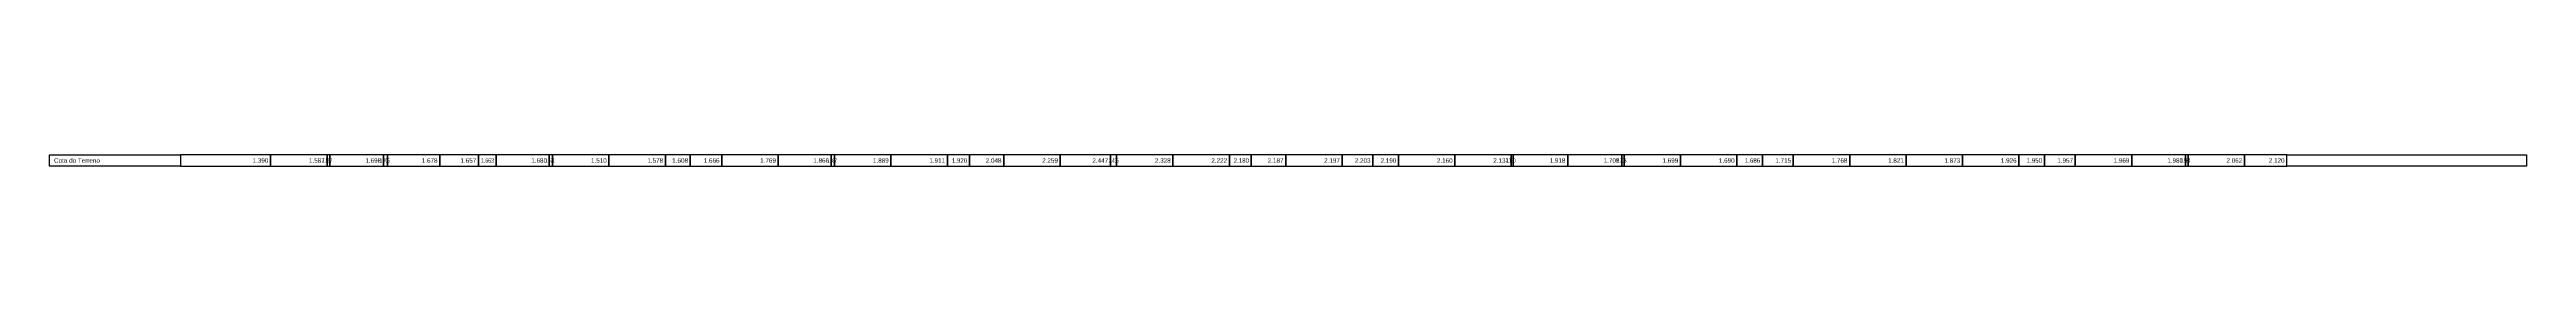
# Model space of a CAD drawing. Extents: x -160 to 364724, y -100 to 7353297.
# Drawn here: x 360082 to 360960, y 7351781 to 7351785 of the extents above; entities that cross this region are included whole.
import ezdxf
from ezdxf.enums import TextEntityAlignment as Align

# ---------------------------------------------------------------- set-up
doc = ezdxf.new("R2010")
doc.units = 0
doc.header["$LTSCALE"] = 5
doc.layers.add('PS_PERFIL_COTA_LIN', color=7, linetype='Continuous')
doc.layers.add('PS_PERFIL_COTA_TXT', color=5, linetype='Continuous')
doc.styles.get("Standard").update_dxf_attribs({"font": 'arial.ttf'})

msp = doc.modelspace()

# ---------------------------------------------------------------- linework, layer by layer
at = {"layer": 'PS_PERFIL_COTA_LIN', "linetype": 'Continuous'}
for points in [[(360128.393, 7351785.131), (360128.393, 7351781.131), (360081.993, 7351781.131), (360081.993, 7351785.131)], [(360128.393, 7351785.131), (360128.393, 7351781.131), (360160.393, 7351781.131), (360160.393, 7351785.131)], [(360160.393, 7351785.131), (360160.393, 7351781.131), (360180.393, 7351781.131), (360180.393, 7351785.131)], [(360180.393, 7351785.131), (360180.393, 7351781.131), (360181.424, 7351781.131), (360181.424, 7351785.131)], [(360181.424, 7351785.131), (360181.424, 7351781.131), (360200.393, 7351781.131), (360200.393, 7351785.131)], [(360200.393, 7351785.131), (360200.393, 7351781.131), (360201.903, 7351781.131), (360201.903, 7351785.131)], [(360201.903, 7351785.131), (360201.903, 7351781.131), (360220.393, 7351781.131), (360220.393, 7351785.131)], [(360220.393, 7351785.131), (360220.393, 7351781.131), (360234.107, 7351781.131), (360234.107, 7351785.131)], [(360234.107, 7351785.131), (360234.107, 7351781.131), (360240.393, 7351781.131), (360240.393, 7351785.131)], [(360240.393, 7351785.131), (360240.393, 7351781.131), (360259.236, 7351781.131), (360259.236, 7351785.131)], [(360259.236, 7351785.131), (360259.236, 7351781.131), (360260.393, 7351781.131), (360260.393, 7351785.131)], [(360260.393, 7351785.131), (360260.393, 7351781.131), (360280.393, 7351781.131), (360280.393, 7351785.131)], [(360280.393, 7351785.131), (360280.393, 7351781.131), (360300.393, 7351781.131), (360300.393, 7351785.131)], [(360300.393, 7351785.131), (360300.393, 7351781.131), (360309.238, 7351781.131), (360309.238, 7351785.131)], [(360309.238, 7351785.131), (360309.238, 7351781.131), (360320.393, 7351781.131), (360320.393, 7351785.131)], [(360320.393, 7351785.131), (360320.393, 7351781.131), (360340.393, 7351781.131), (360340.393, 7351785.131)], [(360340.393, 7351785.131), (360340.393, 7351781.131), (360359.238, 7351781.131), (360359.238, 7351785.131)], [(360359.238, 7351785.131), (360359.238, 7351781.131), (360360.393, 7351781.131), (360360.393, 7351785.131)], [(360360.393, 7351785.131), (360360.393, 7351781.131), (360380.393, 7351781.131), (360380.393, 7351785.131)], [(360380.393, 7351785.131), (360380.393, 7351781.131), (360400.393, 7351781.131), (360400.393, 7351785.131)], [(360400.393, 7351785.131), (360400.393, 7351781.131), (360408.213, 7351781.131), (360408.213, 7351785.131)], [(360408.213, 7351785.131), (360408.213, 7351781.131), (360420.393, 7351781.131), (360420.393, 7351785.131)], [(360420.393, 7351785.131), (360420.393, 7351781.131), (360440.393, 7351781.131), (360440.393, 7351785.131)], [(360440.393, 7351785.131), (360440.393, 7351781.131), (360458.213, 7351781.131), (360458.213, 7351785.131)], [(360458.213, 7351785.131), (360458.213, 7351781.131), (360460.393, 7351781.131), (360460.393, 7351785.131)], [(360460.393, 7351785.131), (360460.393, 7351781.131), (360480.393, 7351781.131), (360480.393, 7351785.131)], [(360480.393, 7351785.131), (360480.393, 7351781.131), (360500.393, 7351781.131), (360500.393, 7351785.131)], [(360500.393, 7351785.131), (360500.393, 7351781.131), (360508.159, 7351781.131), (360508.159, 7351785.131)], [(360508.159, 7351785.131), (360508.159, 7351781.131), (360520.393, 7351781.131), (360520.393, 7351785.131)], [(360520.393, 7351785.131), (360520.393, 7351781.131), (360540.393, 7351781.131), (360540.393, 7351785.131)], [(360540.393, 7351785.131), (360540.393, 7351781.131), (360551.266, 7351781.131), (360551.266, 7351785.131)], [(360551.266, 7351785.131), (360551.266, 7351781.131), (360560.393, 7351781.131), (360560.393, 7351785.131)], [(360560.393, 7351785.131), (360560.393, 7351781.131), (360580.393, 7351781.131), (360580.393, 7351785.131)], [(360580.393, 7351785.131), (360580.393, 7351781.131), (360600.393, 7351781.131), (360600.393, 7351785.131)], [(360600.393, 7351785.131), (360600.393, 7351781.131), (360601.078, 7351781.131), (360601.078, 7351785.131)], [(360601.078, 7351785.131), (360601.078, 7351781.131), (360620.393, 7351781.131), (360620.393, 7351785.131)], [(360620.393, 7351785.131), (360620.393, 7351781.131), (360639.526, 7351781.131), (360639.526, 7351785.131)], [(360639.526, 7351785.131), (360639.526, 7351781.131), (360640.393, 7351781.131), (360640.393, 7351785.131)], [(360640.393, 7351785.131), (360640.393, 7351781.131), (360660.393, 7351781.131), (360660.393, 7351785.131)], [(360660.393, 7351785.131), (360660.393, 7351781.131), (360680.393, 7351781.131), (360680.393, 7351785.131)], [(360680.393, 7351785.131), (360680.393, 7351781.131), (360689.458, 7351781.131), (360689.458, 7351785.131)], [(360689.458, 7351785.131), (360689.458, 7351781.131), (360700.393, 7351781.131), (360700.393, 7351785.131)], [(360700.393, 7351785.131), (360700.393, 7351781.131), (360720.393, 7351781.131), (360720.393, 7351785.131)], [(360720.393, 7351785.131), (360720.393, 7351781.131), (360740.393, 7351781.131), (360740.393, 7351785.131)], [(360740.393, 7351785.131), (360740.393, 7351781.131), (360760.393, 7351781.131), (360760.393, 7351785.131)], [(360760.393, 7351785.131), (360760.393, 7351781.131), (360780.393, 7351781.131), (360780.393, 7351785.131)], [(360780.393, 7351785.131), (360780.393, 7351781.131), (360789.421, 7351781.131), (360789.421, 7351785.131)], [(360789.421, 7351785.131), (360789.421, 7351781.131), (360800.393, 7351781.131), (360800.393, 7351785.131)], [(360800.393, 7351785.131), (360800.393, 7351781.131), (360820.393, 7351781.131), (360820.393, 7351785.131)], [(360820.393, 7351785.131), (360820.393, 7351781.131), (360839.42, 7351781.131), (360839.42, 7351785.131)], [(360839.42, 7351785.131), (360839.42, 7351781.131), (360840.393, 7351781.131), (360840.393, 7351785.131)], [(360840.393, 7351785.131), (360840.393, 7351781.131), (360860.393, 7351781.131), (360860.393, 7351785.131)], [(360860.393, 7351785.131), (360860.393, 7351781.131), (360875.402, 7351781.131), (360875.402, 7351785.131)], [(360960.393, 7351785.131), (360960.393, 7351781.131), (360875.402, 7351781.131), (360875.402, 7351785.131)]]:
    msp.add_lwpolyline(points, close=True, dxfattribs=at)

# ---------------------------------------------------------------- texts
at = {"layer": 'PS_PERFIL_COTA_TXT'}
msp.add_text('Cota do Terreno', height=1.6, dxfattribs=at).set_placement((360083.593, 7351783.131), align=Align.MIDDLE_LEFT)
for s, p in [('1.390', (360159.593, 7351783.131)), ('1.587', (360179.593, 7351783.131)), ('1.698', (360199.593, 7351783.131)), ('1.678', (360219.593, 7351783.131)), ('1.657', (360233.307, 7351783.131)), ('1.680', (360258.436, 7351783.131)), ('1.510', (360279.593, 7351783.131)), ('1.578', (360299.593, 7351783.131)), ('1.666', (360319.593, 7351783.131)), ('1.769', (360339.593, 7351783.131)), ('1.866', (360358.438, 7351783.131)), ('1.889', (360379.593, 7351783.131)), ('1.911', (360399.593, 7351783.131)), ('2.048', (360419.593, 7351783.131)), ('2.259', (360439.593, 7351783.131)), ('2.447', (360457.413, 7351783.131)), ('2.328', (360479.593, 7351783.131)), ('2.222', (360499.593, 7351783.131)), ('2.187', (360519.593, 7351783.131)), ('2.197', (360539.593, 7351783.131)), ('2.203', (360550.466, 7351783.131)), ('2.160', (360579.593, 7351783.131)), ('2.131', (360599.593, 7351783.131)), ('1.918', (360619.593, 7351783.131)), ('1.708', (360638.726, 7351783.131)), ('1.699', (360659.593, 7351783.131)), ('1.690', (360679.593, 7351783.131)), ('1.715', (360699.593, 7351783.131)), ('1.768', (360719.593, 7351783.131)), ('1.821', (360739.593, 7351783.131)), ('1.873', (360759.593, 7351783.131)), ('1.926', (360779.593, 7351783.131)), ('1.957', (360799.593, 7351783.131)), ('1.969', (360819.593, 7351783.131)), ('1.980', (360838.62, 7351783.131)), ('2.062', (360859.593, 7351783.131)), ('2.120', (360874.602, 7351783.131))]:
    msp.add_text(s, height=1.6, dxfattribs=at).set_placement(p, align=Align.MIDDLE_RIGHT)
for s, width, p in [('1.597', 0.5, (360182.224, 7351783.131)), ('1.706', 0.5, (360202.703, 7351783.131)), ('1.663', 0.654862, (360239.593, 7351783.131)), ('1.671', 0.5, (360261.193, 7351783.131)), ('1.608', 0.921283, (360308.438, 7351783.131)), ('1.867', 0.5, (360361.193, 7351783.131)), ('1.920', 0.814578, (360407.413, 7351783.131)), ('2.435', 0.5, (360461.193, 7351783.131)), ('2.180', 0.808897, (360507.359, 7351783.131)), ('2.190', 0.95078, (360559.593, 7351783.131)), ('2.130', 0.5, (360601.878, 7351783.131)), ('1.708', 0.5, (360641.193, 7351783.131)), ('1.686', 0.944225, (360688.658, 7351783.131)), ('1.950', 0.940424, (360788.621, 7351783.131)), ('1.984', 0.5, (360841.193, 7351783.131))]:
    msp.add_text(s, height=1.6, dxfattribs=dict(at, width=width)).set_placement(p, align=Align.MIDDLE_RIGHT)

doc.saveas('drawing.dxf')
